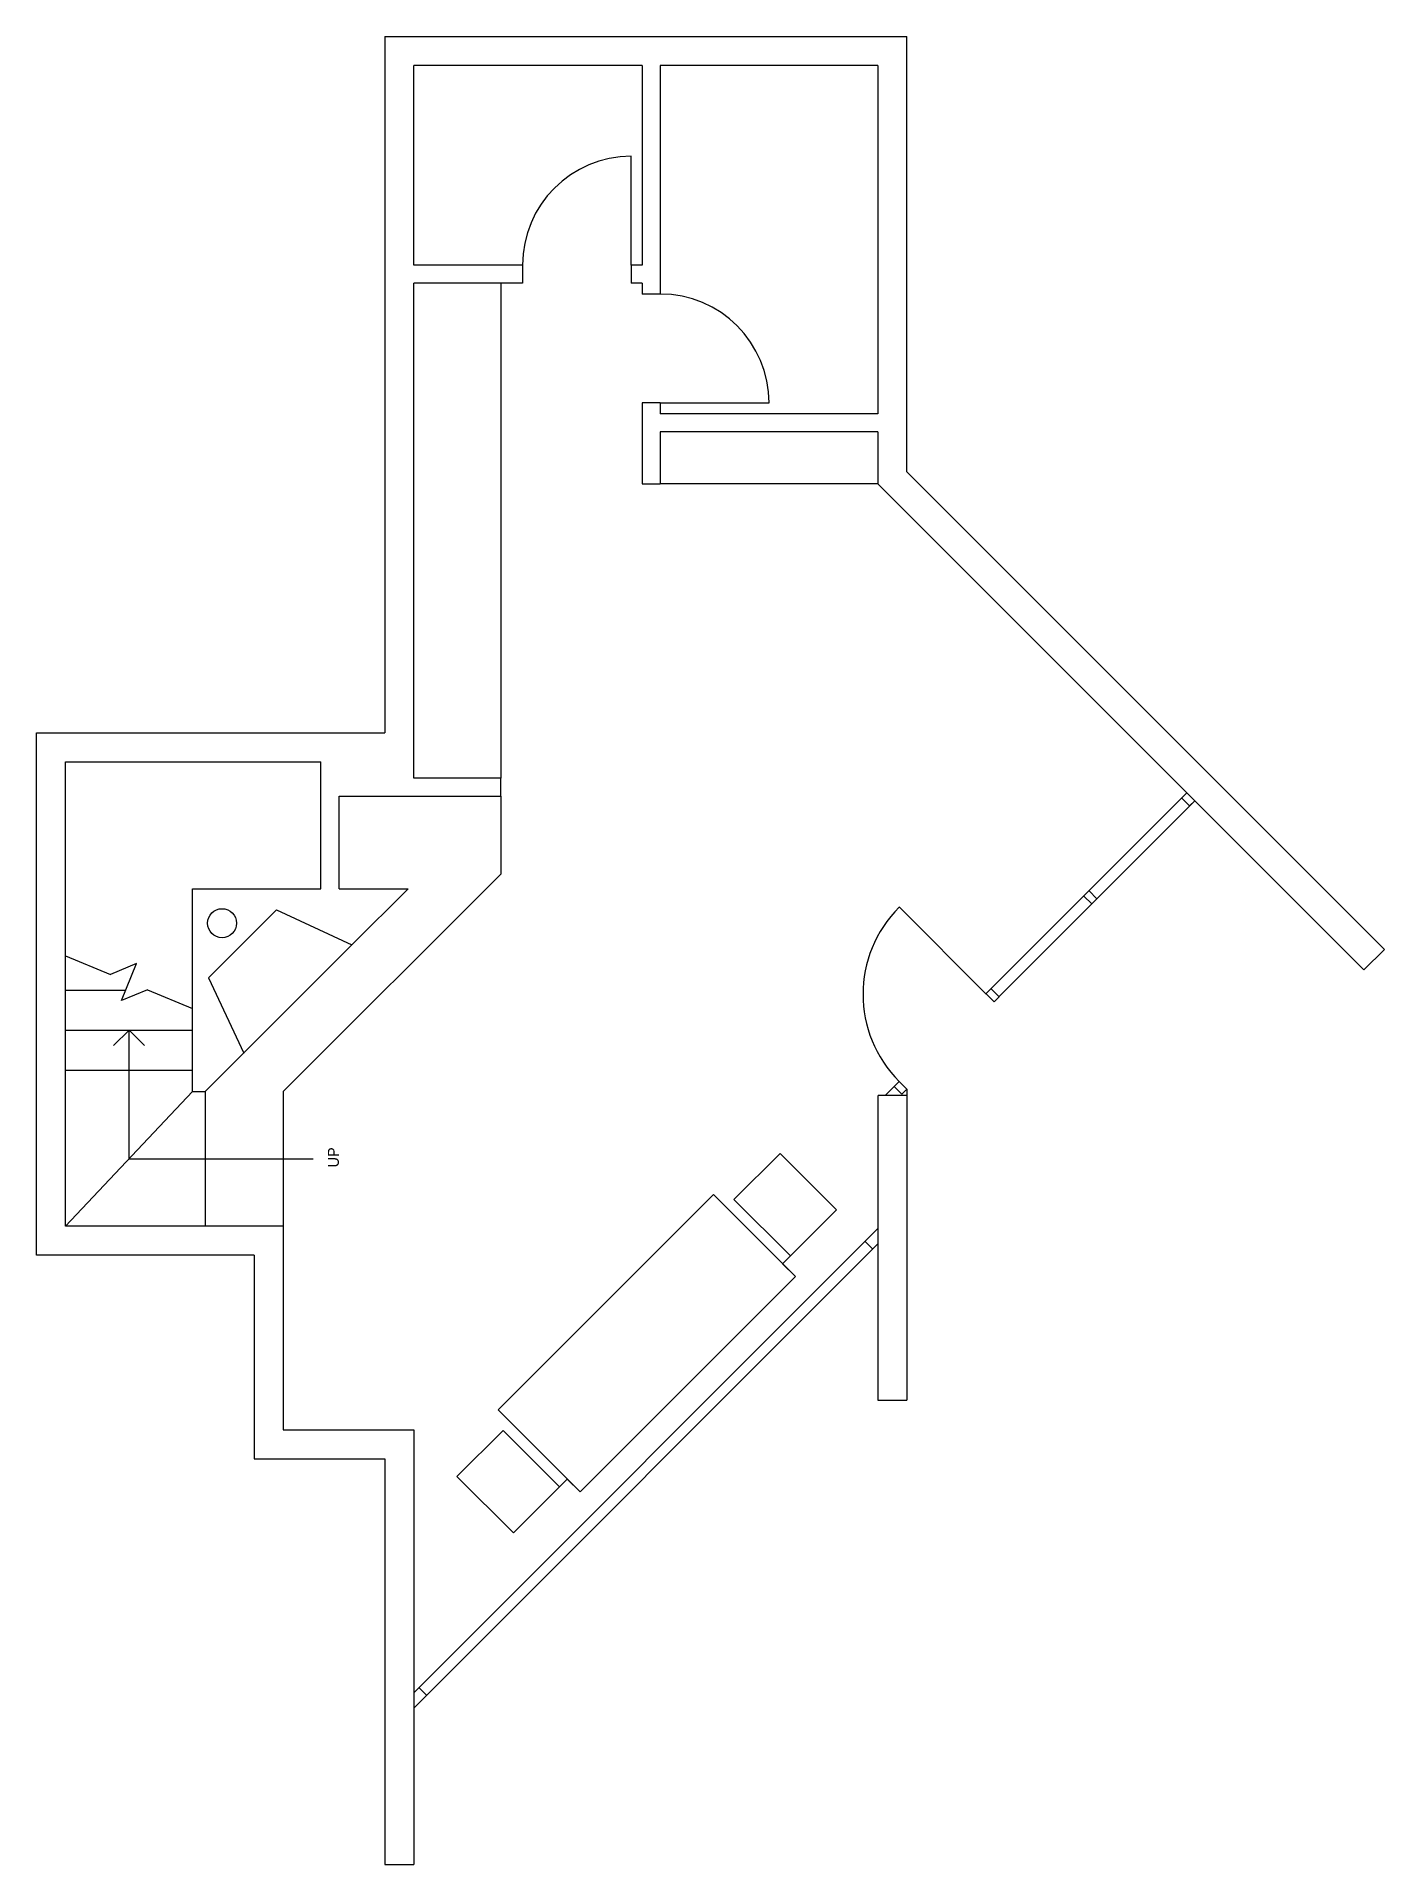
# Model space of a CAD drawing. Header units: inches. Extents: x -16484 to -805, y 141 to 7454.
# Drawn here: x -15775 to -15403, y 141 to 645 of the extents above; entities that cross this region are included whole.
import ezdxf

# ---------------------------------------------------------------- set-up
doc = ezdxf.new("R2010")
doc.units = ezdxf.units.IN
doc.header["$LTSCALE"] = 0.5
doc.header["$MEASUREMENT"] = 0
for name, color, linetype in [('A-doors', 254, 'Continuous'), ('A-furniture', 33, 'Continuous'), ('A-glazing', 252, 'Continuous'), ('A-millwork', 252, 'Continuous'), ('A-stairs', 252, 'Continuous'), ('A-text', 254, 'Continuous'), ('A-walls', 7, 'Continuous')]:
    doc.layers.add(name, color=color, linetype=linetype)

msp = doc.modelspace()

# ---------------------------------------------------------------- texts
at = {"layer": 'A-text'}
msp.add_text('UP', height=3, rotation=90, dxfattribs=at).set_placement((-15691.6, 332.91))

# ---------------------------------------------------------------- linework, layer by layer
at = {"layer": 'A-doors'}
for p, q in [((-15610.96, 581.74), (-15610.96, 611.74)), ((-15602.96, 543.74), (-15572.96, 543.74)), ((-15513.08, 380.72), (-15537.12, 404.76))]:
    msp.add_line(p, q, dxfattribs=at)
for centre, radius, start, end in [((-15610.96, 581.74), 30, 90, 180), ((-15602.96, 543.74), 30, 0, 90), ((-15513.04, 380.67), 34, 135, 225)]:
    msp.add_arc(centre, radius, start, end, dxfattribs=at)
at = {"layer": 'A-furniture'}
msp.add_lwpolyline([(-15554.37, 321.24), (-15569.92, 336.8), (-15582.65, 324.07), (-15567.09, 308.52), (-15554.37, 321.24), (-15567.09, 308.52), (-15569.21, 306.39), (-15565.68, 302.86), (-15588.31, 325.49), (-15647.7, 266.09), (-15625.08, 243.46), (-15565.68, 302.86), (-15625.08, 243.46), (-15628.61, 247), (-15630.73, 244.88), (-15646.29, 260.43), (-15659.02, 247.7), (-15643.46, 232.15), (-15630.73, 244.88)], dxfattribs=at)
at = {"layer": 'A-glazing'}
for p, q in [((-15513.14, 380.77), (-15457.72, 436.19)), ((-15509.62, 379.97), (-15455.56, 434.03)), ((-15459.09, 434.73), (-15456.97, 432.61)), ((-15457.68, 436.15), (-15455.56, 434.03)), ((-15456.97, 432.61), (-15455.56, 434.03)), ((-15484.72, 409.19), (-15482.56, 407.02)), ((-15486.14, 407.77), (-15483.97, 405.61)), ((-15513.04, 380.67), (-15510.92, 378.55)), ((-15511.63, 382.09), (-15509.51, 379.97)), ((-15510.92, 378.55), (-15509.51, 379.97)), ((-15537.08, 356.63), (-15540.97, 352.74)), ((-15538.5, 355.22), (-15536.38, 353.1)), ((-15537.08, 356.63), (-15534.96, 354.51)), ((-15536.38, 353.1), (-15534.96, 354.51)), ((-15534.96, 354.51), (-15534.96, 352.74)), ((-15542.96, 316.09), (-15670.96, 188.09)), ((-15544.38, 310.43), (-15546.5, 312.55)), ((-15542.96, 311.84), (-15670.96, 183.84)), ((-15669.55, 189.5), (-15667.43, 187.38))]:
    msp.add_line(p, q, dxfattribs=at)
at = {"layer": 'A-millwork'}
for p, q in [((-15646.96, 576.74), (-15646.96, 440.3)), ((-15542.96, 521.43), (-15602.96, 521.43))]:
    msp.add_line(p, q, dxfattribs=at)
at = {"layer": 'A-stairs'}
for p, q in [((-15646.96, 435.3), (-15646.96, 413.83)), ((-15706.96, 353.83), (-15646.96, 413.83)), ((-15766.96, 391.29), (-15754.54, 386.14)), ((-15747.36, 389.12), (-15754.54, 386.14)), ((-15751.57, 378.96), (-15747.36, 389.12)), ((-15766.96, 381.79), (-15750.39, 381.79)), ((-15744.38, 381.93), (-15751.57, 378.96)), ((-15744.38, 381.93), (-15731.96, 376.79)), ((-15766.96, 370.79), (-15731.96, 370.79)), ((-15766.96, 359.79), (-15731.96, 359.79)), ((-15728.43, 353.83), (-15728.43, 316.74)), ((-15706.96, 353.83), (-15706.96, 316.74))]:
    msp.add_line(p, q, dxfattribs=at)
at = {"layer": 'A-text'}
for p, q in [((-15749.46, 370.79), (-15753.7, 366.55)), ((-15749.46, 370.79), (-15745.22, 366.55)), ((-15749.46, 335.29), (-15749.46, 370.79)), ((-15766.96, 316.74), (-15731.96, 353.83)), ((-15749.46, 335.29), (-15698.72, 335.29))]:
    msp.add_line(p, q, dxfattribs=at)
at = {"layer": 'A-walls'}
for p, q in [((-15678.96, 644.74), (-15678.96, 452.74)), ((-15678.96, 644.74), (-15534.96, 644.74)), ((-15534.96, 524.74), (-15534.96, 644.74)), ((-15607.96, 636.74), (-15670.96, 636.74)), ((-15670.96, 581.74), (-15670.96, 636.74)), ((-15607.96, 636.74), (-15607.96, 581.74)), ((-15602.96, 636.74), (-15602.96, 573.74)), ((-15542.96, 636.74), (-15602.96, 636.74)), ((-15542.96, 636.74), (-15542.96, 540.74)), ((-15640.96, 581.74), (-15670.96, 581.74)), ((-15640.96, 581.74), (-15640.96, 576.74)), ((-15610.96, 581.74), (-15610.96, 576.74)), ((-15607.96, 581.74), (-15610.96, 581.74)), ((-15670.96, 440.3), (-15670.96, 576.74)), ((-15640.96, 576.74), (-15670.96, 576.74)), ((-15607.96, 576.74), (-15610.96, 576.74)), ((-15607.96, 576.74), (-15607.96, 573.74)), ((-15607.96, 576.74), (-15607.96, 573.74)), ((-15602.96, 573.74), (-15607.96, 573.74)), ((-15602.96, 543.74), (-15607.96, 543.74)), ((-15607.96, 543.74), (-15607.96, 521.43)), ((-15602.96, 543.74), (-15602.96, 540.74)), ((-15602.96, 543.74), (-15602.96, 540.74)), ((-15542.96, 540.74), (-15602.96, 540.74)), ((-15602.96, 535.74), (-15602.96, 521.43)), ((-15542.96, 535.74), (-15602.96, 535.74)), ((-15542.96, 535.74), (-15542.96, 521.43)), ((-15534.96, 524.74), (-15403.25, 393.04)), ((-15607.96, 521.43), (-15602.96, 521.43)), ((-15408.91, 387.38), (-15542.96, 521.43)), ((-15774.96, 452.74), (-15678.96, 452.74)), ((-15774.96, 308.74), (-15774.96, 452.74)), ((-15766.96, 444.74), (-15696.52, 444.74)), ((-15766.96, 316.74), (-15766.96, 444.74)), ((-15696.52, 409.74), (-15696.52, 444.74)), ((-15646.96, 440.3), (-15670.96, 440.3)), ((-15646.96, 435.3), (-15646.96, 440.3)), ((-15691.52, 435.3), (-15646.96, 435.3)), ((-15691.52, 409.74), (-15691.52, 435.3)), ((-15731.96, 353.83), (-15731.96, 409.74)), ((-15731.96, 409.74), (-15696.52, 409.74)), ((-15691.52, 409.74), (-15672.52, 409.74)), ((-15672.52, 409.74), (-15687.99, 394.28)), ((-15708.79, 403.98), (-15727.52, 385.24)), ((-15708.79, 403.98), (-15687.99, 394.28)), ((-15717.96, 364.3), (-15687.99, 394.28)), ((-15403.25, 393.04), (-15408.91, 387.38)), ((-15727.52, 385.24), (-15717.82, 364.44)), ((-15717.96, 364.3), (-15728.43, 353.83)), ((-15731.96, 353.83), (-15728.43, 353.83)), ((-15542.96, 352.74), (-15542.96, 268.74)), ((-15534.96, 352.74), (-15542.85, 352.74)), ((-15534.96, 352.74), (-15534.96, 268.74)), ((-15706.96, 316.74), (-15766.96, 316.74)), ((-15706.96, 316.74), (-15706.96, 260.55)), ((-15714.96, 308.74), (-15774.96, 308.74)), ((-15714.96, 308.74), (-15714.96, 252.55)), ((-15542.96, 268.74), (-15534.96, 268.74)), ((-15706.96, 260.55), (-15670.96, 260.55)), ((-15670.96, 260.55), (-15670.96, 140.74)), ((-15714.96, 252.55), (-15678.96, 252.55)), ((-15678.96, 252.55), (-15678.96, 140.74)), ((-15678.96, 140.74), (-15670.96, 140.74))]:
    msp.add_line(p, q, dxfattribs=at)
msp.add_circle((-15723.81, 400.27), 4, dxfattribs=at)

msp.set_redraw_order([(e.dxf.handle, doc.entitydb.next_handle()) for e in msp.query("TEXT MTEXT ATTDEF DIMENSION ARC_DIMENSION")])  # texts and dimensions are drawn at this point

doc.saveas('drawing.dxf')
